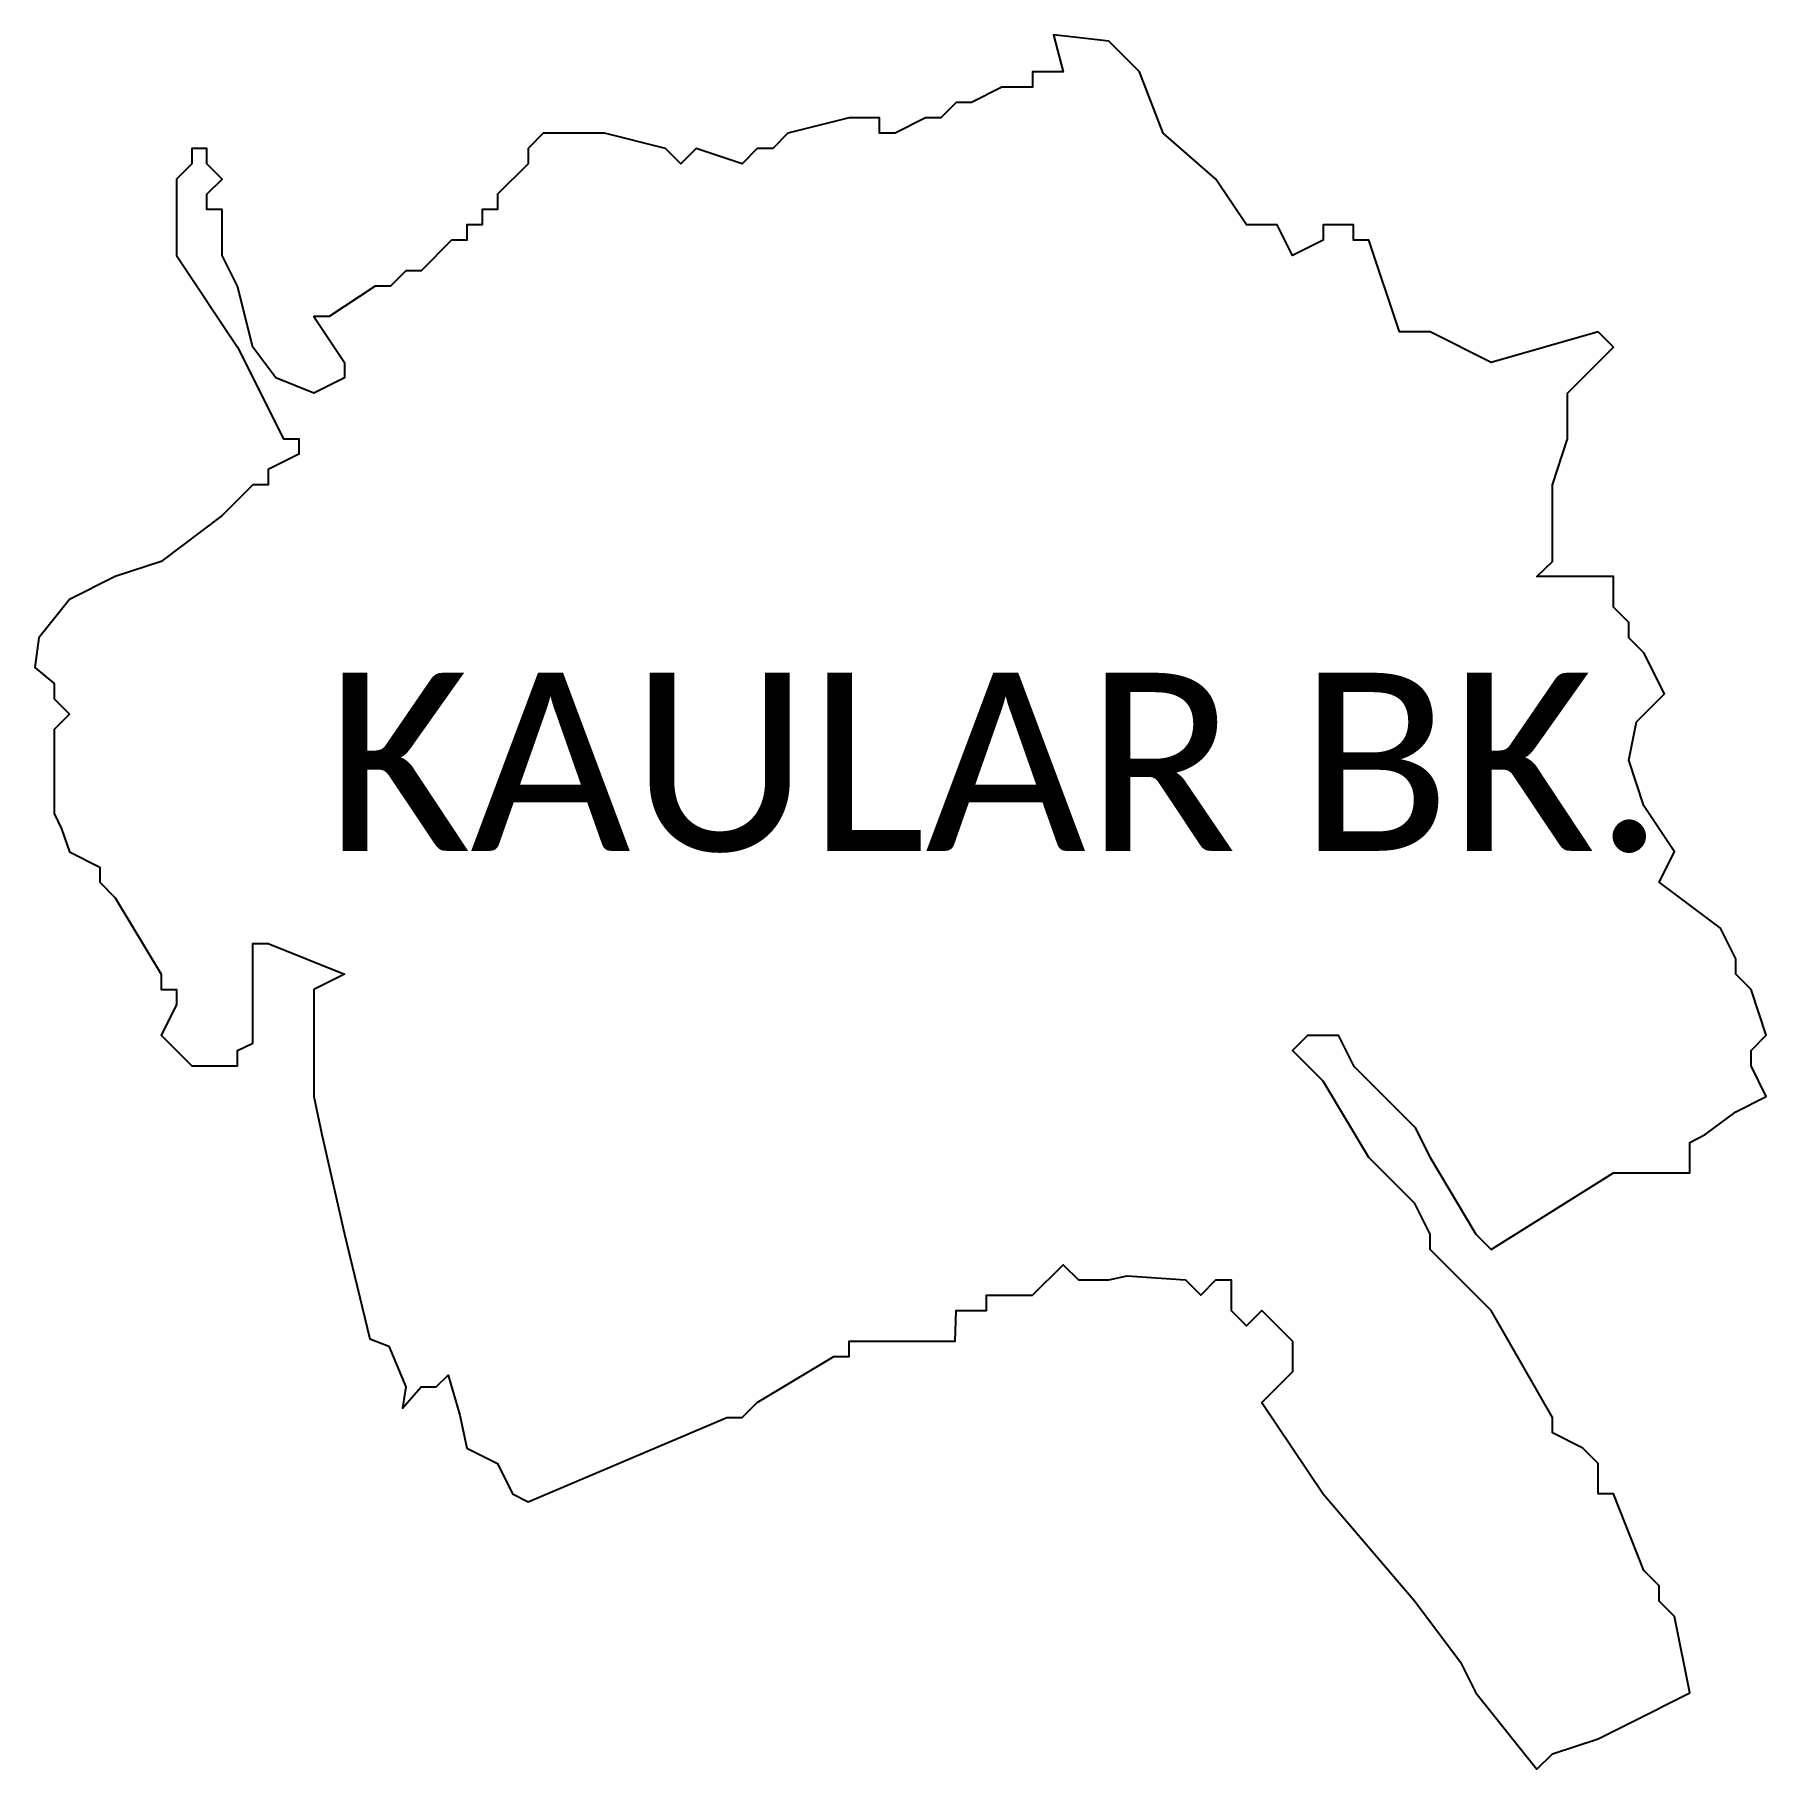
# Model space of a CAD drawing. Header units: metres. Extents: x 265615 to 267959, y 2141527 to 2142995.
# Drawn here: x 266708 to 267959, y 2141742 to 2142995 of the extents above; entities that cross this region are included whole.
import ezdxf

# ---------------------------------------------------------------- set-up
doc = ezdxf.new("R2010")
doc.units = ezdxf.units.M
doc.layers.add('VILLAGE BOUNDRY', color=10, linetype='Continuous')
doc.layers.add('VILLAGE NAME', color=250, linetype='Continuous')

msp = doc.modelspace()

# ---------------------------------------------------------------- texts
at = {"layer": 'VILLAGE NAME', "insert": (266918.1, 2142534), "char_height": 128.647, "attachment_point": 1}
msp.add_mtext_dynamic_manual_height_columns('{\\fCalibri|b0|i0|c0|p34;KAULAR BK.}', width=1449.11, gutter_width=643.2, heights=[0], dxfattribs=at)

# ---------------------------------------------------------------- linework, layer by layer
at = {"layer": 'VILLAGE BOUNDRY'}
msp.add_lwpolyline([(267815.3, 2142702.9), (267815.3, 2142736.1), (267848.5, 2142769.2), (267837.4, 2142780.3), (267760.1, 2142758.2), (267715.9, 2142780.3), (267693.8, 2142780.3), (267671.7, 2142846.5), (267660.6, 2142846.5), (267660.6, 2142857.6), (267638.6, 2142857.6), (267638.6, 2142846.5), (267616.5, 2142835.5), (267605.4, 2142857.6), (267583.3, 2142857.6), (267561.2, 2142890.7), (267523, 2142923.9), (267506, 2142968.1), (267483.9, 2142990.2), (267443.9, 2142995), (267450.8, 2142968.1), (267428.7, 2142968.1), (267428.7, 2142957), (267406.6, 2142957), (267384.5, 2142946), (267373.4, 2142946), (267362.4, 2142934.9), (267351.3, 2142934.9), (267329.3, 2142923.9), (267318.2, 2142923.9), (267318.2, 2142934.9), (267296.1, 2142934.9), (267251.9, 2142923.9), (267240.9, 2142912.8), (267229.8, 2142912.8), (267218.8, 2142901.8), (267185.6, 2142912.8), (267174.6, 2142901.8), (267163.5, 2142912.8), (267119.3, 2142923.9), (267075.1, 2142923.9), (267064.1, 2142912.8), (267064.1, 2142901.8), (267042, 2142879.7), (267042, 2142868.6), (267031, 2142868.6), (267031, 2142857.6), (267019.9, 2142857.6), (267019.9, 2142846.5), (267008.9, 2142846.5), (266986.8, 2142824.4), (266975.7, 2142824.4), (266964.7, 2142813.4), (266953.6, 2142813.4), (266920.5, 2142791.3), (266909.4, 2142791.3), (266931.5, 2142758.2), (266931.5, 2142747.1), (266909.4, 2142736.1), (266881.8, 2142747.1), (266865.2, 2142769.2), (266854.2, 2142813.4), (266843.1, 2142835.5), (266843.1, 2142868.6), (266832.1, 2142868.6), (266832.1, 2142879.7), (266843.1, 2142890.7), (266832.1, 2142901.8), (266832.1, 2142912.8), (266821.1, 2142912.8), (266821.1, 2142901.8), (266810, 2142890.7), (266810, 2142835.5), (266854.2, 2142769.2), (266887.3, 2142702.9), (266898.4, 2142702.9), (266898.4, 2142691.9), (266876.3, 2142680.8), (266876.3, 2142669.8), (266865.2, 2142669.8), (266843.1, 2142647.7), (266799, 2142614.5), (266765.8, 2142603.5), (266732.7, 2142586.9), (266710.6, 2142559.3), (266707.6, 2142537.7), (266721.6, 2142526.2), (266721.6, 2142515.1), (266732.7, 2142504.1), (266721.6, 2142493), (266721.6, 2142432.3), (266727.1, 2142421.2), (266732.7, 2142404.6), (266754.8, 2142393.6), (266754.8, 2142382.6), (266765.8, 2142371.5), (266799, 2142316.3), (266799, 2142305.2), (266810, 2142305.2), (266810, 2142294.2), (266799, 2142272.1), (266821.1, 2142250), (266854.2, 2142250), (266854.2, 2142261), (266865.2, 2142266.5), (266865.2, 2142338.4), (266876.3, 2142338.4), (266931.5, 2142316.3), (266909.4, 2142305.2), (266909.4, 2142227.9), (266915, 2142200.3), (266931.5, 2142128.5), (266949.7, 2142052.8), (266963.5, 2142047.5), (266975.7, 2142018), (266973.5, 2142002.7), (266986.8, 2142018), (266997.8, 2142018), (267006.4, 2142026.5), (267014.8, 2141997.6), (267019.9, 2141973.8), (267042, 2141962.8), (267053, 2141940.7), (267064.1, 2141935.1), (267207.7, 2141995.9), (267218.8, 2141995.9), (267229.8, 2142006.9), (267285, 2142040.1), (267296.1, 2142040.1), (267296.1, 2142051.1), (267372.8, 2142051.1), (267373.4, 2142073.2), (267395.5, 2142073.2), (267395.5, 2142084.3), (267428.7, 2142084.3), (267450.8, 2142106.3), (267461.8, 2142095.3), (267483.9, 2142095.3), (267497, 2142098.3), (267539.1, 2142095.3), (267550.2, 2142084.3), (267561.2, 2142095.3), (267572.3, 2142095.3), (267572.3, 2142073.2), (267583.3, 2142062.2), (267594.4, 2142073.2), (267616.5, 2142051.1), (267616.5, 2142029), (267594.4, 2142006.9), (267638.6, 2141940.7), (267704.9, 2141863.3), (267738, 2141819.1), (267749, 2141797), (267793.2, 2141741.8), (267804.3, 2141752.9), (267837.4, 2141763.9), (267859.5, 2141774.9), (267903.7, 2141797), (267892.6, 2141852.3), (267881.6, 2141863.3), (267881.6, 2141874.4), (267870.5, 2141885.4), (267848.5, 2141940.7), (267837.4, 2141940.7), (267837.4, 2141962.8), (267826.4, 2141973.8), (267804.3, 2141984.8), (267804.3, 2141995.9), (267760.1, 2142073.2), (267715.9, 2142117.4), (267715.9, 2142128.5), (267704.9, 2142150.6), (267671.7, 2142183.7), (267638.6, 2142238.9), (267616.5, 2142261), (267627.5, 2142272.1), (267649.6, 2142272.1), (267660.6, 2142250), (267704.9, 2142205.8), (267715.9, 2142183.7), (267749, 2142128.5), (267760.1, 2142117.4), (267848.5, 2142172.7), (267903.7, 2142172.7), (267903.7, 2142194.7), (267914.8, 2142200.3), (267936.9, 2142216.8), (267958.9, 2142227.9), (267947.9, 2142250), (267947.9, 2142261), (267958.9, 2142272.1), (267947.9, 2142305.2), (267936.9, 2142316.3), (267936.9, 2142327.3), (267925.8, 2142349.4), (267881.6, 2142382.6), (267892.6, 2142404.6), (267870.5, 2142437.8), (267859.5, 2142470.9), (267865, 2142498.5), (267885.3, 2142518.8), (267870.5, 2142548.3), (267859.5, 2142559.3), (267859.5, 2142570.4), (267848.5, 2142581.4), (267848.5, 2142603.5), (267826.4, 2142603.5), (267793.2, 2142603.5), (267804.3, 2142614.5), (267804.3, 2142669.8)], close=True, dxfattribs=at)

msp.set_redraw_order([(e.dxf.handle, doc.entitydb.next_handle()) for e in msp.query("TEXT MTEXT ATTDEF DIMENSION ARC_DIMENSION")])  # texts and dimensions are drawn at this point

doc.saveas('drawing.dxf')
